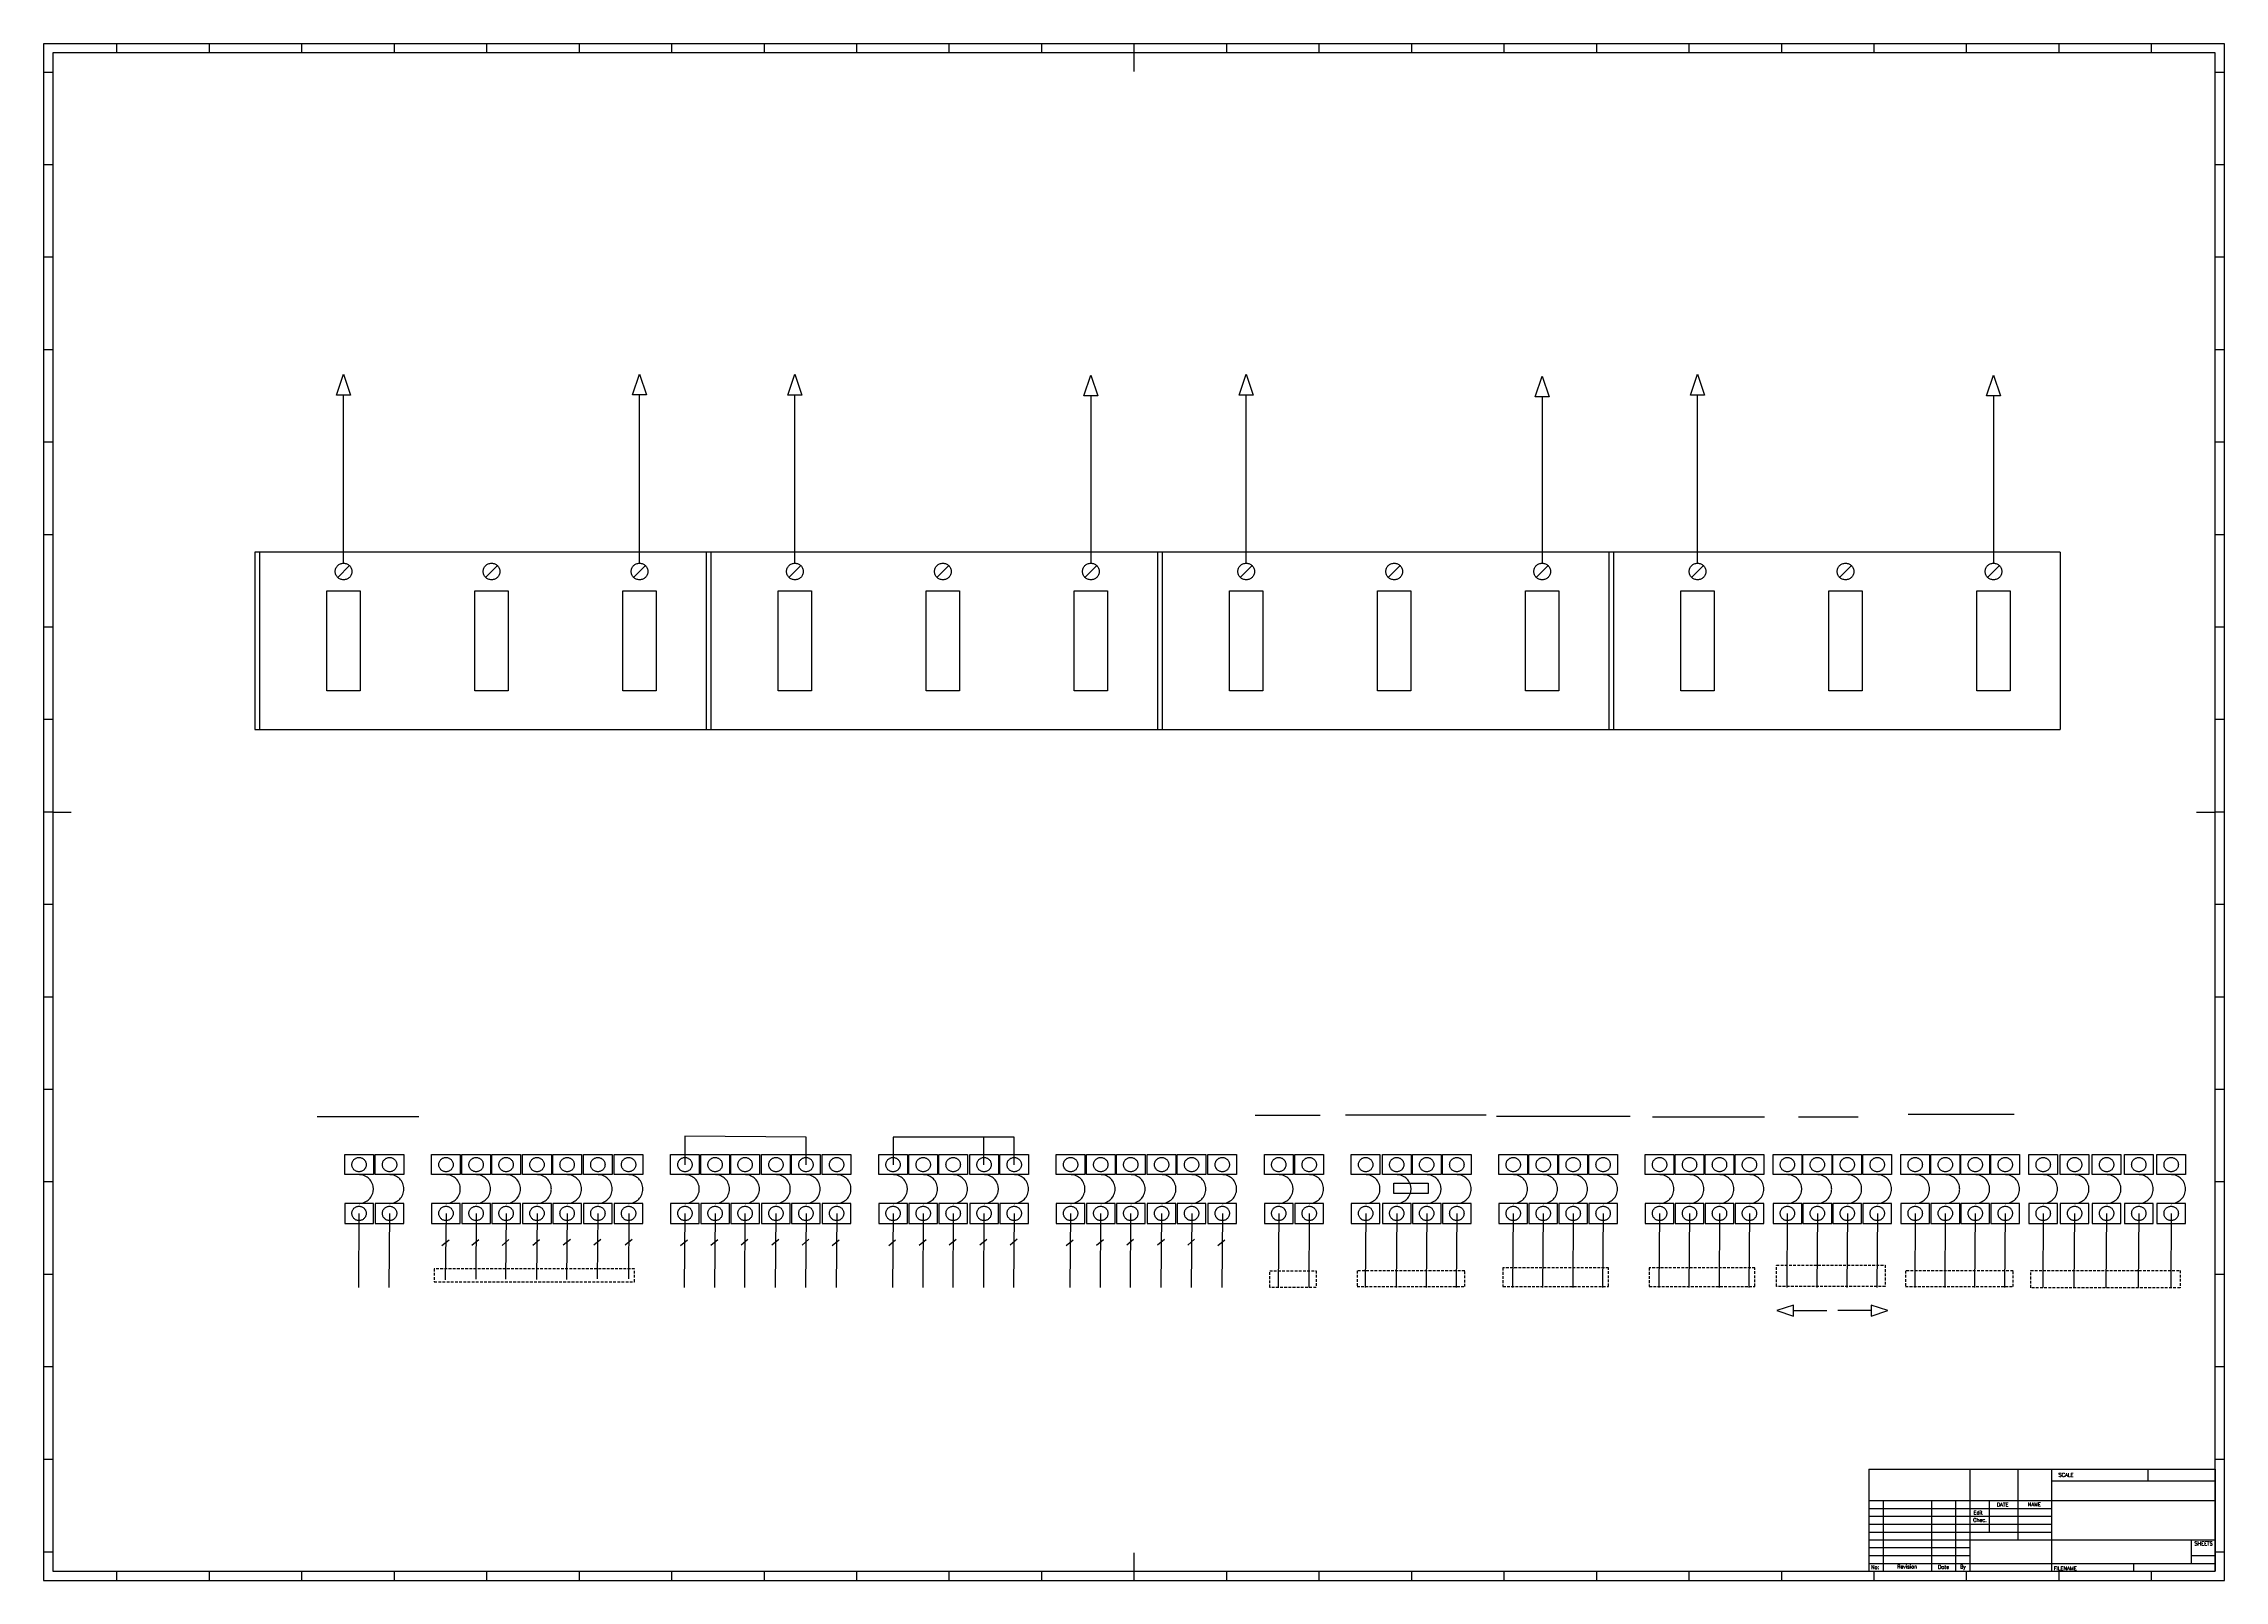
# Paper-space layout 'IEC A0 Title Block' of a CAD drawing. Header units: millimetres. Extents: x 5 to 1184, y 5 to 836.
# The model-space entities are those that its viewports show. They can reach past a viewport. Long polylines and large blocks are cut down to what shows.
import ezdxf
from ezdxf.enums import TextEntityAlignment as Align

# ---------------------------------------------------------------- set-up
doc = ezdxf.new("R2010")
doc.units = ezdxf.units.MM
doc.header["$LTSCALE"] = 12
doc.linetypes.add('HIDDEN2', pattern=[0.1875, 0.125, -0.0625])
for name, color, linetype in [('025', 1, 'Continuous'), ('035', 5, 'Continuous'), ('07', 7, 'Continuous'), ('DESC', 1, 'Continuous'), ('LOCBOX', 92, 'HIDDEN2'), ('MISC', 2, 'Continuous'), ('RED_2.5mm^2', 1, 'Continuous'), ('SYMS', 7, 'Continuous'), ('TAGS', 51, 'Continuous'), ('TERMS', 4, 'Continuous'), ('WIRENO', 70, 'Continuous'), ('XREF', 7, 'Continuous')]:
    doc.layers.add(name, color=color, linetype=linetype)
doc.styles.add('ISO Proportional', font='isocp.shx')
doc.styles.add('WD', font='romans.shx')
doc.styles.add('WD_IEC', font='ISOCP2.shx', dxfattribs={"width": 0.9, "height": 4})

psp = doc.layouts.new('IEC A0 Title Block')

msp = doc.modelspace()

# ---------------------------------------------------------------- texts
at = {"color": 0, "char_height": 6.205, "attachment_point": 1}
for s, width, insert, rotation in [('\\pxt0;{\\f@Arial Unicode MS|b0|i0|c0|p34;Q(FOLARD SENSOR)}', 92.721, (493, 250.4), 90), ('{\\f@Arial Unicode MS|b0|i0|c0|p34;GREEN LED}', 53.059, (217, 250.1), 90), ('{\\f@Arial Unicode MS|b0|i0|c0|p34;RED LED}', 53.059, (237.3, 250.3), 90), ('\\pxt0;{\\f@Arial Unicode MS|b0|i0|c0|p34;FLOTER}', 92.721, (517.4, 250.7), 90), ('{\\f@Arial Unicode MS|b0|i0|c0|p34;STOP}', 39.156, (283.7, 250.2), 90), ('{\\f@Arial Unicode MS|b0|i0|c0|p34;STOP}', 39.156, (302.1, 250.1), 90), ('\\pxt0;{\\f@Arial Unicode MS|b0|i0|c0|p34;EMG}', 68.361, (317.5, 250), 90), ('\\pxt0;{\\f@Arial Unicode MS|b0|i0|c0|p34;GND}', 68.361, (605.9, 249.7), 90), ('{\\f@Arial Unicode MS|b0|i0|c0|p34;W2}', 68.361, (1045.8, 247.9), 90), ('{\\f@Arial Unicode MS|b0|i0|c0|p34;N}', 68.361, (195.4, 249.8), 180), ('{\\f@Arial Unicode MS|b0|i0|c0|p34;+}', 70.251, (348.5, 250.3), 90), ('{\\f@Arial Unicode MS|b0|i0|c0|p34;-}', 6.205, (370.8, 248.5), 180), ('{\\f@Arial Unicode MS|b0|i0|c0|p34;+}', 70.251, (461, 250.3), 90), ('{\\f@Arial Unicode MS|b0|i0|c0|p34;-}', 6.205, (483.4, 248.5), 180), ('{\\f@Arial Unicode MS|b0|i0|c0|p34;+}', 70.251, (557, 250.3), 90), ('{\\f@Arial Unicode MS|b0|i0|c0|p34;-}', 6.205, (579.3, 248.5), 180), ('{\\f@Arial Unicode MS|b0|i0|c0|p34;N}', 68.361, (691.5, 250.4), 180), ('{\\f@Arial Unicode MS|b0|i0|c0|p34;E}', 68.361, (713.5, 249.9), 90), ('{\\f@Arial Unicode MS|b0|i0|c0|p34;N}', 68.361, (746.2, 249), 180), ('{\\f@Arial Unicode MS|b0|i0|c0|p34;U2}', 68.361, (794.2, 245.9), 90), ('{\\f@Arial Unicode MS|b0|i0|c0|p34;V2}', 68.361, (811.7, 245.3), 90), ('{\\f@Arial Unicode MS|b0|i0|c0|p34;W2}', 68.361, (828, 246.1), 90), ('{\\f@Arial Unicode MS|b0|i0|c0|p34;E}', 68.361, (844.8, 249.9), 90), ('{\\f@Arial Unicode MS|b0|i0|c0|p34;U2}', 68.361, (873.3, 245.9), 90), ('{\\f@Arial Unicode MS|b0|i0|c0|p34;V2}', 68.361, (890.8, 245.3), 90), ('{\\f@Arial Unicode MS|b0|i0|c0|p34;W2}', 68.361, (907.1, 246.1), 90), ('{\\f@Arial Unicode MS|b0|i0|c0|p34;E}', 68.361, (924, 249.9), 90), ('{\\f@Arial Unicode MS|b0|i0|c0|p34;U2}', 68.361, (942.6, 246.5), 90), ('{\\f@Arial Unicode MS|b0|i0|c0|p34;V2}', 68.361, (960.3, 245.9), 90), ('{\\f@Arial Unicode MS|b0|i0|c0|p34;W2}', 68.361, (976.1, 246.7), 90), ('{\\f@Arial Unicode MS|b0|i0|c0|p34;E}', 68.361, (992, 250.6), 90), ('{\\f@Arial Unicode MS|b0|i0|c0|p34;U2}', 68.361, (1013.2, 247.6), 90), ('{\\f@Arial Unicode MS|b0|i0|c0|p34;V2}', 68.361, (1030.1, 247.1), 90), ('{\\f@Arial Unicode MS|b0|i0|c0|p34;E}', 68.361, (1061.2, 250.6), 90)]:
    msp.add_mtext_dynamic_manual_height_columns(s, width=width, gutter_width=54.3, heights=[0], dxfattribs=dict(at, insert=insert, rotation=rotation))
for s, width, insert in [('{\\f@Arial Unicode MS|b0|i0|c0|p34;\\LMOON LIGHT}', 76.993, (153, 268.2)), ('{\\f@Arial Unicode MS|b0|i0|c0|p34;\\LHEATER}', 76.993, (660, 269)), ('{\\f@Arial Unicode MS|b0|i0|c0|p34;\\LOIL WATER PUMO}', 76.993, (708.8, 269.2)), ('{\\f@Arial Unicode MS|b0|i0|c0|p34;\\LFOLARD  MOTOR}', 71.556, (790.5, 268.4)), ('{\\f@Arial Unicode MS|b0|i0|c0|p34;\\LCEYK  MOTOR}', 64.841, (874.8, 268.1)), ('{\\f@Arial Unicode MS|b0|i0|c0|p34;\\L MOTOR}', 69.854, (951.3, 268.1)), ('{\\f@Arial Unicode MS|b0|i0|c0|p34;\\LKATS MOTOR}', 57.703, (1013.1, 269.5)), ('{\\f@Arial Unicode MS|b0|i0|c0|p34;L}', 9.705, (173.1, 256.8)), ('\\pxt0;{\\f@Arial Unicode MS|b0|i0|c0|p34;0V}', 18.203, (250, 256.3)), ('\\pxt0;{\\f@Arial Unicode MS|b0|i0|c0|p34;24V}', 18.203, (264.8, 256.4)), ('\\pxt0;{\\f@Arial Unicode MS|b0|i0|c0|p34;Q1}', 68.361, (382.4, 256.7)), ('\\pxt0;{\\f@Arial Unicode MS|b0|i0|c0|p34;Q2}', 68.361, (397.3, 256.7)), ('\\pxt0;{\\f@Arial Unicode MS|b0|i0|c0|p34;S1}', 68.361, (415, 256.6)), ('\\pxt0;{\\f@Arial Unicode MS|b0|i0|c0|p34;S2}', 68.361, (430.2, 256.7)), ('\\pxt0;{\\f@Arial Unicode MS|b0|i0|c0|p34;Q}', 68.361, (590.9, 256.7)), ('\\pxt0;{\\f@Arial Unicode MS|b0|i0|c0|p34;R}', 68.361, (623.5, 256.6)), ('\\pxt0;{\\f@Arial Unicode MS|b0|i0|c0|p34;F}', 68.361, (641, 256.7)), ('{\\f@Arial Unicode MS|b0|i0|c0|p34;L}', 9.705, (669.3, 257.4)), ('{\\f@Arial Unicode MS|b0|i0|c0|p34;L}', 9.705, (765.8, 256.7)), ('{\\f@Arial Unicode MS|b0|i0|c0|p34;  E     N     T    S     R}', 90.053, (1076, 257.2))]:
    msp.add_mtext_dynamic_manual_height_columns(s, width=width, gutter_width=54.3, heights=[0], dxfattribs=dict(at, insert=insert))

# ---------------------------------------------------------------- blocks, each defined once
blk = doc.blocks.new('IEC_border_a0')
at = {"layer": '035', "color": 0}
for p, q in [((0, 841), (0, 0)), ((1189, 841), (0, 841)), ((105, 841), (105, 836)), ((1189, 0), (1189, 841)), ((44.5, 836), (44.5, 831)), ((94.5, 836), (94.5, 831)), ((144.5, 836), (144.5, 831)), ((194.5, 836), (194.5, 831)), ((244.5, 836), (244.5, 831)), ((294.5, 836), (294.5, 831)), ((344.5, 836), (344.5, 831)), ((394.5, 836), (394.5, 831)), ((444.5, 836), (444.5, 831)), ((494.5, 836), (494.5, 831)), ((544.5, 836), (544.5, 831)), ((594.5, 836), (594.5, 831)), ((644.5, 836), (644.5, 831)), ((694.5, 836), (694.5, 831)), ((744.5, 836), (744.5, 831)), ((794.5, 836), (794.5, 831)), ((844.5, 836), (844.5, 831)), ((894.5, 836), (894.5, 831)), ((944.5, 836), (944.5, 831)), ((994.5, 836), (994.5, 831)), ((1044.5, 836), (1044.5, 831)), ((1094.5, 836), (1094.5, 831)), ((1144.5, 836), (1144.5, 831)), ((10, 820.5), (5, 820.5)), ((1184, 820.5), (1179, 820.5)), ((10, 770.5), (5, 770.5)), ((1184, 770.5), (1179, 770.5)), ((10, 720.5), (5, 720.5)), ((1184, 720.5), (1179, 720.5)), ((10, 670.5), (5, 670.5)), ((1184, 670.5), (1179, 670.5)), ((10, 620.5), (5, 620.5)), ((1184, 620.5), (1179, 620.5)), ((0, 594), (5, 594)), ((10, 570.5), (5, 570.5)), ((1184, 570.5), (1179, 570.5)), ((10, 520.5), (5, 520.5)), ((1184, 520.5), (1179, 520.5)), ((10, 470.5), (5, 470.5)), ((1184, 470.5), (1179, 470.5)), ((10, 420.5), (5, 420.5)), ((1184, 420.5), (1179, 420.5)), ((1184, 420.5), (1179, 420.5)), ((10, 370.5), (5, 370.5)), ((1184, 370.5), (1179, 370.5)), ((10, 320.5), (5, 320.5)), ((1184, 320.5), (1179, 320.5)), ((0, 297), (5, 297)), ((10, 270.5), (5, 270.5)), ((1184, 270.5), (1179, 270.5)), ((1184, 270.5), (1179, 270.5)), ((10, 220.5), (5, 220.5)), ((1184, 220.5), (1179, 220.5)), ((10, 170.5), (5, 170.5)), ((1184, 170.5), (1179, 170.5)), ((10, 120.5), (5, 120.5)), ((1184, 120.5), (1179, 120.5)), ((10, 70.5), (5, 70.5)), ((1184, 70.5), (1179, 70.5)), ((10, 20.4), (5.1, 20.4)), ((1184, 20.4), (1179, 20.4)), ((0, 0), (1189, 0)), ((44.5, 10), (44.5, 5)), ((94.5, 10), (94.5, 5)), ((144.5, 10), (144.5, 5)), ((194.5, 10), (194.5, 5)), ((210, 0), (210, 5)), ((244.5, 10), (244.5, 5)), ((294.5, 10), (294.5, 5)), ((344.5, 10), (344.5, 5)), ((394.5, 10), (394.5, 5)), ((400, 0), (400, 5)), ((444.5, 10), (444.5, 5)), ((494.5, 10), (494.5, 5)), ((544.5, 10), (544.5, 5)), ((590, 0), (590, 5)), ((594.5, 10), (594.5, 5)), ((644.5, 10), (644.5, 5)), ((694.5, 10), (694.5, 5)), ((744.5, 10), (744.5, 5)), ((744.5, 10), (744.5, 5)), ((794.5, 10), (794.5, 5)), ((794.5, 0), (794.5, 5)), ((844.5, 10), (844.5, 5)), ((894.5, 10), (894.5, 5)), ((944.5, 10), (944.5, 5)), ((994.5, 10), (994.5, 5)), ((999, 0), (999, 5)), ((1044.5, 10), (1044.5, 5)), ((1094.5, 10), (1094.5, 5)), ((1144.5, 10), (1144.5, 5))]:
    blk.add_line(p, q, dxfattribs=at)
blk.add_lwpolyline([(10, 10), (1179, 10), (1179, 831), (10, 831)], close=True, dxfattribs=at)
at = {"layer": '07', "color": 0}
for p, q in [((594.5, 831), (594.5, 821)), ((10, 420.5), (20, 420.5)), ((1169, 420.5), (1179, 420.5)), ((594.5, 20), (594.5, 10))]:
    blk.add_line(p, q, dxfattribs=at)
blk.add_lwpolyline([(5, 5), (1184, 5), (1184, 836), (5, 836)], close=True, dxfattribs=at)
at = {"layer": '035', "color": 0, "style": 'ISO Proportional'}
for s, p in [('1', (18.3, 831.5)), ('2', (68.2, 831.5)), ('3', (118.2, 831.5)), ('4', (167.9, 831.5)), ('5', (218.3, 831.5)), ('6', (268.2, 831.5)), ('7', (318.2, 831.5)), ('8', (368.4, 831.5)), ('9', (418.5, 831.5)), ('10', (467.7, 831.5)), ('11', (517.5, 831.5)), ('12', (567.5, 831.5)), ('13', (618.4, 831.5)), ('14', (668.5, 831.5)), ('15', (717.7, 831.5)), ('16', (767.5, 831.5)), ('17', (817.7, 831.5)), ('18', (867.5, 831.5)), ('19', (917.5, 831.5)), ('20', (968.4, 831.5)), ('21', (1018.5, 831.5)), ('22', (1067.7, 831.5)), ('23', (1117.5, 831.5)), ('24', (1167.5, 831.5)), ('A', (6, 793.8)), ('A', (1180, 793.8)), ('B', (6, 743.8)), ('B', (1180, 743.8)), ('C', (6, 693.8)), ('C', (1180, 693.8)), ('D', (6, 643.8)), ('D', (1180, 643.8)), ('E', (6, 593.8)), ('E', (1180, 593.8)), ('F', (6, 543.8)), ('F', (1180, 543.8)), ('G', (6, 493.8)), ('G', (1180, 493.8)), ('H', (6, 443.8)), ('H', (1180, 443.8)), ('J', (6, 393.8)), ('J', (1180, 393.8)), ('K', (6, 343.8)), ('K', (1180, 343.8)), ('L', (6, 293.7)), ('L', (1180, 293.7)), ('M', (6, 243.7)), ('M', (1180, 243.7)), ('N', (6, 193.7)), ('N', (1180, 193.7)), ('P', (6, 143.7)), ('P', (1180, 143.7)), ('Q', (6, 93.7)), ('Q', (1180, 93.7)), ('R', (6.1, 43.7)), ('R', (1180, 43.7)), ('1', (18.3, 5.5)), ('2', (68.2, 5.5)), ('3', (118.2, 5.5)), ('4', (167.9, 5.5)), ('5', (218.3, 5.5)), ('6', (268.2, 5.5)), ('7', (318.2, 5.5)), ('8', (368.4, 5.5)), ('9', (418.5, 5.5)), ('10', (467.7, 5.5)), ('11', (517.5, 5.5)), ('12', (567.5, 5.5)), ('13', (618.4, 5.5)), ('14', (668.5, 5.5)), ('15', (717.7, 5.5)), ('16', (767.5, 5.5)), ('17', (817.7, 5.5)), ('18', (867.5, 5.5)), ('19', (917.5, 5.5)), ('20', (968.4, 5.5)), ('21', (1018.5, 5.5)), ('22', (1067.7, 5.5)), ('23', (1117.5, 5.5)), ('24', (1167.5, 5.5))]:
    blk.add_text(s, height=3.5, dxfattribs=at).set_placement(p)
blk = doc.blocks.new('IEC_tblock_a0')
at = {"layer": '035'}
for p, q in [((-106.6, 55.2), (-106.6, 17)), ((-88.4, 48.9), (0, 48.9)), ((-36.4, 55.2), (-36.4, 48.9)), ((-179.4, 38.2), (-179.4, 0)), ((-153.4, 38.2), (-153.4, 0)), ((-140.4, 38.2), (-140.4, 0)), ((-122.2, 38.2), (-122.2, 21.2)), ((-187.2, 34), (-88.4, 34)), ((-187.2, 29.8), (-88.4, 29.8)), ((-187.2, 25.5), (-88.4, 25.5)), ((-187.2, 21.2), (-88.4, 21.2)), ((-187.2, 17), (-132.6, 17)), ((-187.2, 12.8), (-132.6, 12.8)), ((-187.2, 8.5), (-132.6, 8.5)), ((-187.2, 4.2), (0, 4.2)), ((-44.2, 4.2), (-44.2, 0)), ((-13, 8.5), (0, 8.5))]:
    blk.add_line(p, q, dxfattribs=at)
at = {"layer": '07'}
for p, q in [((-187.2, 55.2), (0, 55.2)), ((-187.2, 55.2), (-187.2, 0)), ((-132.6, 55.2), (-132.6, 0)), ((-88.4, 55.2), (-88.4, 0)), ((0, 55.2), (0, 0)), ((-187.2, 38.2), (0, 38.2)), ((-132.6, 17), (0, 17)), ((-13, 17), (-13, 4.2)), ((-187.2, 0), (0, 0))]:
    blk.add_line(p, q, dxfattribs=at)
at = {"style": 'WD'}
for tag, p in [('SCALE', (-69.9, 51.1)), ('SH', (-8.7, 10.1)), ('FILENAME', (-68.1, 0.8))]:
    blk.add_attdef(tag, p, '', height=2, dxfattribs=at)
for tag, height, p in [('CKDATE', 2, (-114.9, 26.6)), ('EDDATE', 2, (-115, 30.8)), ('EDBY', 2, (-98, 30.9)), ('CKBY', 2, (-97.9, 26.3)), ('PROJDESC', 5, (-45.9, 29.2)), ('DWGDESC', 5, (-44.9, 19.7)), ('DWGNO', 3.5, (-48.5, 9.5))]:
    blk.add_attdef(tag, text='', height=height, dxfattribs=at).set_placement(p, align=Align.CENTER)
at = {"style": 'WD', "flags": 1}
blk.add_attdef('WD_TB', (-120.9, 11.9), '', height=2, dxfattribs=at)
at = {"layer": '025', "style": 'WD'}
for s, p in [('SCALE', (-80.6, 51.1)), ('NAME', (-97.7, 35.1)), ('No:', (-183.8, 1.2)), ('Revision', (-166.5, 1.5)), ('Date', (-146.8, 1.3)), ('By', (-136.3, 1.4))]:
    blk.add_text(s, height=2, dxfattribs=at).set_placement(p, align=Align.CENTER)
for s, p in [('DATE', (-118, 35)), ('Chec.', (-130.8, 26.7)), ('Edit', (-130.6, 30.7)), ('SHEETS', (-11.2, 14)), ('FILENAME', (-87.2, 0.6))]:
    blk.add_text(s, height=2, dxfattribs=at).set_placement(p)
blk = doc.blocks.new('PLCIO_478F')
h = blk.add_hatch(color=256)
h.dxf.hatch_style = 1
h.paths.add_polyline_path([(-45.5, 48), (-48, 48), (-48, -48), (-45.5, -48)])
blk.add_line((196, 48), (196, -48))
at = {"layer": 'SYMS'}
for p, q in [((-48, 48), (-48, -48)), ((196, 48), (-48, 48)), ((-45.5, 48), (-45.5, -48)), ((-3.2, 34.3), (3.2, 40.7)), ((76.8, 34.3), (83.2, 40.7)), ((156.8, 34.3), (163.2, 40.7)), ((-9, -27), (-9, 27)), ((-9, 27), (9, 27)), ((9, 27), (9, -27)), ((71, -27), (71, 27)), ((71, 27), (89, 27)), ((89, 27), (89, -27)), ((151, -27), (151, 27)), ((151, 27), (169, 27)), ((169, 27), (169, -27)), ((9, -27), (-9, -27)), ((89, -27), (71, -27)), ((169, -27), (151, -27)), ((-48, -48), (196, -48))]:
    blk.add_line(p, q, dxfattribs=at)
for centre in [(0, 37.5), (80, 37.5), (160, 37.5)]:
    blk.add_circle(centre, 4.5, dxfattribs=at)
at = {"layer": 'SYMS', "style": 'WD_IEC', "width": 0.9}
for tag, p in [('TERMDESC01', (6.2, 60)), ('TERMDESC02', (86.2, 60)), ('TERMDESC03', (166.2, 60))]:
    blk.add_attdef(tag, text='', height=12, rotation=90, dxfattribs=at).set_placement(p, align=Align.TOP_LEFT)
at = {"layer": 'SYMS', "style": 'WD_IEC', "width": 0.9, "flags": 1}
for tag, p in [('X2TERM01', (0, 42)), ('X2TERM02', (80, 42)), ('X2TERM03', (160, 42))]:
    blk.add_attdef(tag, text='', height=1.92, rotation=90, dxfattribs=at).set_placement(p, align=Align.RIGHT)
at = {"layer": 'SYMS', "style": 'WD_IEC', "width": 0.9}
for tag, p in [('TERM01', (15, 42)), ('TERM02', (95, 42)), ('TERM03', (175, 42))]:
    blk.add_attdef(tag, text='', height=12, rotation=90, dxfattribs=at).set_placement(p, align=Align.TOP_RIGHT)
at = {"layer": 'SYMS', "style": 'WD_IEC'}
for tag, width, p in [('INST', 0.8, (-159, 0)), ('MFG', 0.8, (-123, 0)), ('CAT', 0.8, (-105, 0)), ('LINE1', 0.9, (-87, 0)), ('LINE2', 0.9, (-69, 0)), ('DESC', 0.9, (-50.8, 0)), ('TAG', 0.9, (-26.9, -0.2)), ('LOC', 0.8, (-141, 0))]:
    blk.add_attdef(tag, text='', height=15, rotation=90, dxfattribs=dict(at, width=width)).set_placement(p, align=Align.CENTER)
at = {"layer": 'SYMS', "style": 'WD_IEC', "width": 0.7}
for tag, p in [('TAGA01', (0, 0)), ('TAGA02', (80, 0)), ('TAGA03', (160, 0))]:
    blk.add_attdef(tag, text='', height=12, rotation=90, dxfattribs=at).set_placement(p, align=Align.MIDDLE_CENTER)
at = {"layer": 'SYMS', "linetype": 'Continuous', "style": 'WD_IEC', "width": 0.9, "flags": 9}
blk.add_attdef('ASSYCODE', text='', height=1.92, rotation=90, dxfattribs=at).set_placement((-102.9, -22.1), align=Align.CENTER)
at = {"layer": 'SYMS', "style": 'WD_IEC', "width": 0.9}
for tag, p in [('DESCA01', (-9, -111)), ('DESCB01', (9, -111)), ('DESCC01', (27, -111)), ('DESCD01', (45, -111)), ('DESCE01', (63, -111)), ('DESCA02', (71, -111)), ('DESCB02', (89, -111)), ('DESCC02', (107, -111)), ('DESCD02', (125, -111)), ('DESCE02', (143, -111)), ('DESCA03', (151, -111)), ('DESCB03', (169, -111)), ('DESCC03', (187, -111)), ('DESCD03', (205, -111)), ('DESCE03', (223, -111))]:
    blk.add_attdef(tag, text='', height=15, rotation=90, dxfattribs=at).set_placement(p, align=Align.RIGHT)
blk = doc.blocks.new('HA1S2')
blk.add_lwpolyline([(0, 3.75), (1.25, 0), (-1.25, 0)], close=True)
at = {"style": 'WD_IEC'}
blk.add_attdef('XREF', text='', height=2.5, rotation=90, dxfattribs=at).set_placement((0, 5), align=Align.MIDDLE_LEFT)
at = {"style": 'WD_IEC', "flags": 1}
blk.add_attdef('SIGCODE', text='', height=1, dxfattribs=at).set_placement((-2.5, 1.8), align=Align.RIGHT)
blk.add_attdef('X8TERM01', (0, 0), '', height=0.32, dxfattribs=at)
at = {"style": 'WD_IEC', "flags": 8}
blk.add_attdef('WIRENO', text='', height=2.5, rotation=90, dxfattribs=at).set_placement((-1, -1.25), align=Align.RIGHT)
at = {"style": 'WD_IEC'}
blk.add_attdef('DESC1', text='', height=2.5, rotation=90, dxfattribs=at).set_placement((1, -1.25), align=Align.TOP_RIGHT)
blk = doc.blocks.new('T')
for points in [[(0, 0), (10, 0), (10, -7), (0, -7)], [(10, -17), (0, -17), (0, -24), (10, -24)]]:
    blk.add_lwpolyline(points, close=True)
for centre in [(5, -3.5), (5, -20.5)]:
    blk.add_circle(centre, 2.5)
blk.add_arc((5, -12), 5, 270, 90)
blk = doc.blocks.new('WD_WNV')
at = {"linetype": 'Continuous', "style": 'WD_IEC', "width": 0.8}
blk.add_attdef('WIRENO', text='', height=2.5, dxfattribs=at).set_placement((-1.6, 0), align=Align.MIDDLE_RIGHT)
at = {"style": 'WD_IEC', "flags": 1}
for tag, p in [('W08USER', (-1, 0.375)), ('W04USER', (-1, 0.875)), ('W05USER', (-1, 0.75)), ('W09USER', (-1, 0.25)), ('W03USER', (-1, 1)), ('W06USER', (-1, 0.625)), ('W07USER', (-1, 0.5)), ('W02USER', (-1, 1.125)), ('W01USER', (-1, 1.25)), ('W10USER', (-1, 0.125))]:
    blk.add_attdef(tag, text='', height=0.08, dxfattribs=at).set_placement(p, align=Align.CENTER)
blk = doc.blocks.new('WD_WNH')
at = {"linetype": 'Continuous', "style": 'WD_IEC', "width": 0.8}
blk.add_attdef('WIRENO', text='', height=2.5, dxfattribs=at).set_placement((0, 0.75), align=Align.CENTER)
at = {"style": 'WD_IEC', "flags": 1}
for tag, p in [('W08USER', (0, 0.375)), ('W04USER', (0, 0.875)), ('W05USER', (0, 0.75)), ('W09USER', (0, 0.25)), ('W03USER', (0, 1)), ('W06USER', (0, 0.625)), ('W07USER', (0, 0.5)), ('W02USER', (0, 1.125)), ('W01USER', (0, 1.25)), ('W10USER', (0, 0.125))]:
    blk.add_attdef(tag, text='', height=0.08, dxfattribs=at).set_placement(p, align=Align.CENTER)
blk = doc.blocks.new('Q020401L')
for p, q in [((4, 0.5), (2.5, 0)), ((2.5, 0), (4, -0.5)), ((4, -0.5), (4, 0.5)), ((4, 0), (7, 0))]:
    blk.add_line(p, q)
blk.add_solid([(4, -0.5), (4, 0.5), (2.5, 0)])
blk = doc.blocks.new('Q020401R')
for p, q in [((-4, 0), (-7, 0)), ((-2.5, 0), (-4, 0.5)), ((-4, 0.5), (-4, -0.5)), ((-4, -0.5), (-2.5, 0))]:
    blk.add_line(p, q)
blk.add_solid([(-4, 0.5), (-4, -0.5), (-2.5, 0)])

# ---------------------------------------------------------------- hatches: boundary and pattern name
at = {"true_color": 0x000000}
h = msp.add_hatch(color=18, dxfattribs=at)
h.dxf.hatch_style = 1
h.paths.add_polyline_path([(753.5, 224.7), (743.7, 224.7, -0.182832), (744, 219.2), (753.5, 219.2)])
h.paths.add_polyline_path([(743.7, 224.7), (735, 224.7), (735, 219.2), (744, 219.2, 0.182832)])

# ---------------------------------------------------------------- linework, layer by layer
for p, q in [((417.2, 249.7), (351.7, 250.1)), ((351.7, 250.1), (351.7, 234.7)), ((417.2, 234.7), (417.2, 249.7)), ((513.4, 249.7), (464.3, 249.7)), ((464.3, 249.7), (464.3, 234.7)), ((513.4, 234.7), (513.4, 249.7)), ((529.7, 249.7), (513.4, 249.7)), ((529.7, 234.7), (529.7, 249.7))]:
    msp.add_line(p, q)
msp.add_lwpolyline([(735, 224.7), (753.5, 224.7), (753.5, 219.2), (735, 219.2)], close=True)
at = {"layer": 'LOCBOX', "color": 0}
for points in [[(324.5, 178.5), (216.2, 178.5), (216.2, 171.4), (324.5, 171.4)], [(715.1, 168.8), (773.3, 168.8), (773.3, 177.4), (715.1, 177.4)], [(851.1, 179), (794, 179), (794, 168.9), (851.1, 168.9)], [(930.2, 179), (873.1, 179), (873.1, 168.9), (930.2, 168.9)], [(941.9, 180.4), (1000.7, 180.4), (1000.7, 168.9), (941.9, 168.9)], [(1011.6, 168.8), (1069.8, 168.8), (1069.8, 177.4), (1011.6, 177.4)], [(1079.3, 177.5), (1160.1, 177.5), (1160.1, 168.2), (1079.3, 168.2)]]:
    msp.add_lwpolyline(points, close=True, dxfattribs=at)
at = {"layer": 'LOCBOX'}
msp.add_lwpolyline([(667.9, 177.4), (693, 177.4), (693, 168.4), (667.9, 168.4)], close=True, dxfattribs=at)
at = {"layer": 'RED_2.5mm^2'}
for p, q in [((167.2, 560), (167.2, 650.9)), ((327.2, 560), (327.2, 651)), ((411.2, 560), (411.2, 650.9)), ((571.2, 650.4), (571.2, 560)), ((655.2, 560), (655.2, 650.9)), ((815.2, 649.9), (815.2, 560)), ((899.2, 560), (899.2, 650.9)), ((1059.2, 650.5), (1059.2, 560))]:
    msp.add_line(p, q, dxfattribs=at)
at = {"layer": 'RED_2.5mm^2', "color": 0}
for p, q in [((175.5, 208.4), (175.2, 168.4)), ((192, 208.4), (191.7, 168.4)), ((222.6, 208.4), (222.1, 172.4)), ((238.9, 208.4), (238.7, 172.8)), ((255.1, 208.4), (254.8, 172.8)), ((271.8, 208.4), (271.5, 172.6)), ((288, 208.4), (287.7, 172.6)), ((304.6, 208.4), (304.3, 173)), ((321.5, 208.4), (321.2, 173)), ((351.7, 208.4), (351.4, 168.4)), ((368, 208.4), (367.7, 168.4)), ((384.2, 208.4), (383.9, 168.4)), ((400.9, 208.4), (400.6, 168.4)), ((417.2, 208.4), (416.9, 168.4)), ((433.8, 208.4), (433.5, 168.4)), ((464.3, 208.4), (464, 168.4)), ((480.6, 208.4), (480.3, 168.4)), ((496.8, 208.4), (496.5, 168.4)), ((513.4, 208.4), (513.1, 168.4)), ((529.7, 208.4), (529.4, 168.4)), ((560.2, 208.4), (559.9, 168.4)), ((576.5, 208.4), (576.2, 168.4)), ((592.7, 208.4), (592.4, 168.4)), ((609.4, 208.4), (609.1, 168.4)), ((625.7, 208.4), (625.4, 168.4)), ((642.3, 208.4), (642, 168.4)), ((672.8, 208.4), (672.5, 168.4)), ((689.3, 208.4), (689, 168.4)), ((719.8, 208.4), (719.5, 168.4)), ((736.6, 208.4), (736.3, 168.4)), ((752.8, 208.4), (752.5, 168.4)), ((769, 208.4), (768.7, 168.4)), ((799.5, 208.4), (799.2, 168.4)), ((815.7, 208.4), (815.4, 168.4)), ((832, 208.4), (831.7, 168.4)), ((848.1, 208.4), (847.8, 168.4)), ((878.6, 208.4), (878.3, 168.4)), ((894.8, 208.4), (894.5, 168.4)), ((911.1, 208.4), (910.8, 168.4)), ((927.2, 208.4), (926.9, 168.4)), ((947.7, 208.4), (947.4, 168.4)), ((964, 208.4), (963.7, 168.4)), ((980.2, 208.4), (979.9, 168.4)), ((996.4, 208.4), (996.1, 168.4)), ((1016.9, 208.4), (1016.6, 168.4)), ((1033.1, 208.4), (1032.8, 168.4)), ((1049.3, 208.4), (1049, 168.4)), ((1065.5, 208.4), (1065.2, 168.4)), ((1086.1, 208.4), (1085.8, 168.4)), ((1103, 208.4), (1102.7, 168.4)), ((1120.3, 208.4), (1120, 168.4)), ((1137.8, 208.4), (1137.5, 168.4)), ((1155.3, 208.4), (1155, 168.4))]:
    msp.add_line(p, q, dxfattribs=at)
at = {"layer": 'TERMS', "color": 0}
for p, q in [((224.2, 194), (220.4, 190.9)), ((240.3, 194.1), (236.6, 191)), ((256.6, 194.2), (252.9, 191.1)), ((273.2, 194.1), (269.5, 191)), ((289.8, 194.3), (286, 191.2)), ((306.3, 194.3), (302.5, 191.2)), ((323.2, 194.3), (319.4, 191.2)), ((353.1, 193.9), (349.3, 190.8)), ((369.6, 194.1), (365.8, 191)), ((385.8, 194.3), (382.1, 191.2)), ((402.5, 194.3), (398.7, 191.2)), ((418.8, 194.4), (415.1, 191.3)), ((435.1, 194), (431.3, 190.9)), ((465.6, 193.9), (461.9, 190.8)), ((482.1, 194.1), (478.4, 191)), ((498.3, 194.3), (494.6, 191.2)), ((515, 194.3), (511.2, 191.2)), ((531.4, 194.4), (527.6, 191.3)), ((561.6, 193.9), (557.8, 190.8)), ((578.1, 194.1), (574.3, 191)), ((594.3, 194.3), (590.6, 191.2)), ((611, 194.3), (607.2, 191.2)), ((627.3, 194.4), (623.6, 191.3)), ((643.6, 194), (639.8, 190.9))]:
    msp.add_line(p, q, dxfattribs=at)

# ---------------------------------------------------------------- block references
for name, p in [('IEC_border_a0', (0, 4.9)), ('IEC_tblock_a0', (1179, 14.9))]:
    msp.add_blockref(name, p)
at = {"color": 0, "xscale": 1.551359768656993, "yscale": 1.551359768656993, "zscale": 1.551359768656993}
for p in [(167.8, 240.2), (184.3, 240.2), (214.8, 240.2), (231.1, 240.2), (247.3, 240.2), (264, 240.2), (280.3, 240.2), (296.9, 240.2), (313.5, 240.2), (344, 240.2), (360.3, 240.2), (376.5, 240.2), (393.2, 240.2), (409.4, 240.2), (426, 240.2), (456.5, 240.2), (472.8, 240.2), (489, 240.2), (505.7, 240.2), (522, 240.2), (552.5, 240.2), (568.8, 240.2), (585, 240.2), (601.7, 240.2), (617.9, 240.2), (634.5, 240.2), (665, 240.2), (681.5, 240.2), (712, 240.2), (728.8, 240.2), (745, 240.2), (761.3, 240.2), (791.8, 240.2), (808, 240.2), (824.2, 240.2), (840.4, 240.2), (870.9, 240.2), (887.1, 240.2), (903.3, 240.2), (919.5, 240.2), (940, 240.2), (956.2, 240.2), (972.4, 240.2), (988.6, 240.2), (1009.1, 240.2), (1025.4, 240.2), (1041.6, 240.2), (1057.8, 240.2), (1078.3, 240.2), (1095.3, 240.2), (1112.6, 240.2), (1130, 240.2), (1147.5, 240.2)]:
    msp.add_blockref('T', p, dxfattribs=at)
at = {"layer": 'SYMS'}
ref = msp.add_blockref('HA1S2', (167.2, 650.9), dxfattribs=dict(at, xscale=3, yscale=3, zscale=3))
ref.add_attrib('XREF', 'AVI', dxfattribs={"layer": 'XREF', "height": 8, "rotation": 90, "style": 'WD_IEC'}).set_placement((167.2, 665.9), align=Align.MIDDLE_LEFT)
ref.add_attrib('DESC1', 'INVERTER 1', dxfattribs={"layer": 'DESC', "height": 7.5, "rotation": 90, "style": 'WD_IEC'}).set_placement((170.2, 647.2), align=Align.TOP_RIGHT)
ref = msp.add_blockref('HA1S2', (327.2, 651), dxfattribs=dict(at, xscale=3, yscale=3, zscale=3))
ref.add_attrib('XREF', 'GND', dxfattribs={"layer": 'XREF', "height": 8, "rotation": 90, "style": 'WD_IEC'}).set_placement((327.2, 666), align=Align.MIDDLE_LEFT)
ref.add_attrib('DESC1', 'INVERTER 1', dxfattribs={"layer": 'DESC', "height": 7.5, "rotation": 90, "style": 'WD_IEC'}).set_placement((330.2, 647.3), align=Align.TOP_RIGHT)
ref = msp.add_blockref('HA1S2', (411.2, 650.9), dxfattribs=dict(at, xscale=3, yscale=3, zscale=3))
ref.add_attrib('XREF', 'AVI', dxfattribs={"layer": 'XREF', "height": 8, "rotation": 90, "style": 'WD_IEC'}).set_placement((411.2, 665.9), align=Align.MIDDLE_LEFT)
ref.add_attrib('DESC1', 'INVERTER 2', dxfattribs={"layer": 'DESC', "height": 7.5, "rotation": 90, "style": 'WD_IEC'}).set_placement((414.2, 647.2), align=Align.TOP_RIGHT)
ref = msp.add_blockref('HA1S2', (571.2, 650.4), dxfattribs=dict(at, xscale=3, yscale=3, zscale=3))
ref.add_attrib('XREF', 'GND', dxfattribs={"layer": 'XREF', "height": 8, "rotation": 90, "style": 'WD_IEC'}).set_placement((571.2, 665.4), align=Align.MIDDLE_LEFT)
ref.add_attrib('DESC1', 'INVERTER 2', dxfattribs={"layer": 'DESC', "height": 7.5, "rotation": 90, "style": 'WD_IEC'}).set_placement((574.2, 646.7), align=Align.TOP_RIGHT)
ref = msp.add_blockref('HA1S2', (655.2, 650.9), dxfattribs=dict(at, xscale=3, yscale=3, zscale=3))
ref.add_attrib('XREF', 'AVI', dxfattribs={"layer": 'XREF', "height": 8, "rotation": 90, "style": 'WD_IEC'}).set_placement((655.2, 665.9), align=Align.MIDDLE_LEFT)
ref.add_attrib('DESC1', 'INVERTER 3', dxfattribs={"layer": 'DESC', "height": 7.5, "rotation": 90, "style": 'WD_IEC'}).set_placement((658.2, 647.2), align=Align.TOP_RIGHT)
ref = msp.add_blockref('HA1S2', (815.2, 649.9), dxfattribs=dict(at, xscale=3, yscale=3, zscale=3))
ref.add_attrib('XREF', 'GND', dxfattribs={"layer": 'XREF', "height": 8, "rotation": 90, "style": 'WD_IEC'}).set_placement((815.2, 664.9), align=Align.MIDDLE_LEFT)
ref.add_attrib('DESC1', 'INVERTER 3', dxfattribs={"layer": 'DESC', "height": 7.5, "rotation": 90, "style": 'WD_IEC'}).set_placement((818.2, 646.1), align=Align.TOP_RIGHT)
ref = msp.add_blockref('HA1S2', (899.2, 650.9), dxfattribs=dict(at, xscale=3, yscale=3, zscale=3))
ref.add_attrib('XREF', 'AVI', dxfattribs={"layer": 'XREF', "height": 8, "rotation": 90, "style": 'WD_IEC'}).set_placement((899.2, 665.9), align=Align.MIDDLE_LEFT)
ref.add_attrib('DESC1', 'INVERETR 4', dxfattribs={"layer": 'DESC', "height": 7.5, "rotation": 90, "style": 'WD_IEC'}).set_placement((902.2, 647.2), align=Align.TOP_RIGHT)
ref = msp.add_blockref('HA1S2', (1059.2, 650.5), dxfattribs=dict(at, xscale=3, yscale=3, zscale=3))
ref.add_attrib('XREF', 'GND', dxfattribs={"layer": 'XREF', "height": 8, "rotation": 90, "style": 'WD_IEC'}).set_placement((1059.2, 665.5), align=Align.MIDDLE_LEFT)
ref.add_attrib('DESC1', 'INVERTER 4', dxfattribs={"layer": 'DESC', "height": 7.5, "rotation": 90, "style": 'WD_IEC'}).set_placement((1062.2, 646.8), align=Align.TOP_RIGHT)
at = {"layer": 'SYMS', "color": 0}
ref = msp.add_blockref('PLCIO_478F', (167.2, 518), dxfattribs=at)
ref.add_attrib('TERM01', 'V+', dxfattribs={"layer": 'TERMS', "height": 12, "rotation": 90, "style": 'WD_IEC', "width": 0.9}).set_placement((182.2, 560), align=Align.TOP_RIGHT)
ref.add_attrib('TAGA01', 'V+', dxfattribs={"layer": 'TAGS', "height": 12, "rotation": 90, "style": 'WD_IEC', "width": 0.7}).set_placement((167.2, 518), align=Align.MIDDLE_CENTER)
ref.add_attrib('TAG', 'CH1', dxfattribs={"layer": 'TAGS', "height": 15, "rotation": 90, "style": 'WD_IEC', "width": 0.9}).set_placement((142.5, 519.7), align=Align.CENTER)
ref.add_attrib('CAT', 'DVP-04 DA', dxfattribs={"layer": 'MISC', "height": 15, "rotation": 90, "style": 'WD_IEC', "width": 0.8}).set_placement((112.3, 518.2), align=Align.CENTER)
ref.add_attrib('MFG', 'DELTA', dxfattribs={"layer": 'MISC', "height": 15, "rotation": 90, "style": 'WD_IEC', "width": 0.8}).set_placement((94.3, 518.2), align=Align.CENTER)
ref.add_attrib('TERM02', 'I+', dxfattribs={"layer": 'TERMS', "height": 12, "rotation": 90, "style": 'WD_IEC', "width": 0.9}).set_placement((262.2, 560), align=Align.TOP_RIGHT)
ref.add_attrib('TAGA02', 'I+', dxfattribs={"layer": 'TAGS', "height": 12, "rotation": 90, "style": 'WD_IEC', "width": 0.7}).set_placement((247.2, 518), align=Align.MIDDLE_CENTER)
ref.add_attrib('TERM03', 'COM', dxfattribs={"layer": 'TERMS', "height": 12, "rotation": 90, "style": 'WD_IEC', "width": 0.9}).set_placement((342.2, 560), align=Align.TOP_RIGHT)
ref.add_attrib('TAGA03', 'COM', dxfattribs={"layer": 'TAGS', "height": 12, "rotation": 90, "style": 'WD_IEC', "width": 0.7}).set_placement((327.2, 518), align=Align.MIDDLE_CENTER)
ref = msp.add_blockref('PLCIO_478F', (411.2, 518), dxfattribs=at)
ref.add_attrib('TERM01', 'V+', dxfattribs={"layer": 'TERMS', "height": 12, "rotation": 90, "style": 'WD_IEC', "width": 0.9}).set_placement((426.2, 560), align=Align.TOP_RIGHT)
ref.add_attrib('TAGA01', 'V+', dxfattribs={"layer": 'TAGS', "height": 12, "rotation": 90, "style": 'WD_IEC', "width": 0.7}).set_placement((411.2, 518), align=Align.MIDDLE_CENTER)
ref.add_attrib('TAG', 'CH2', dxfattribs={"layer": 'TAGS', "height": 15, "rotation": 90, "style": 'WD_IEC', "width": 0.9}).set_placement((383.9, 518), align=Align.CENTER)
ref.add_attrib('TERM02', 'I+', dxfattribs={"layer": 'TERMS', "height": 12, "rotation": 90, "style": 'WD_IEC', "width": 0.9}).set_placement((506.2, 560), align=Align.TOP_RIGHT)
ref.add_attrib('TAGA02', 'I+', dxfattribs={"layer": 'TAGS', "height": 12, "rotation": 90, "style": 'WD_IEC', "width": 0.7}).set_placement((491.2, 518), align=Align.MIDDLE_CENTER)
ref.add_attrib('TERM03', 'COM', dxfattribs={"layer": 'TERMS', "height": 12, "rotation": 90, "style": 'WD_IEC', "width": 0.9}).set_placement((586.2, 560), align=Align.TOP_RIGHT)
ref.add_attrib('TAGA03', 'COM', dxfattribs={"layer": 'TAGS', "height": 12, "rotation": 90, "style": 'WD_IEC', "width": 0.7}).set_placement((571.2, 518), align=Align.MIDDLE_CENTER)
ref = msp.add_blockref('PLCIO_478F', (655.2, 518), dxfattribs=at)
ref.add_attrib('TERM01', 'V+', dxfattribs={"layer": 'TERMS', "height": 12, "rotation": 90, "style": 'WD_IEC', "width": 0.9}).set_placement((670.2, 560), align=Align.TOP_RIGHT)
ref.add_attrib('TAGA01', 'V+', dxfattribs={"layer": 'TAGS', "height": 12, "rotation": 90, "style": 'WD_IEC', "width": 0.7}).set_placement((655.2, 518), align=Align.MIDDLE_CENTER)
ref.add_attrib('TAG', 'CH3', dxfattribs={"layer": 'TAGS', "height": 15, "rotation": 90, "style": 'WD_IEC', "width": 0.9}).set_placement((627.9, 518), align=Align.CENTER)
ref.add_attrib('TERM02', 'I+', dxfattribs={"layer": 'TERMS', "height": 12, "rotation": 90, "style": 'WD_IEC', "width": 0.9}).set_placement((750.2, 560), align=Align.TOP_RIGHT)
ref.add_attrib('TAGA02', 'I+', dxfattribs={"layer": 'TAGS', "height": 12, "rotation": 90, "style": 'WD_IEC', "width": 0.7}).set_placement((735.2, 518), align=Align.MIDDLE_CENTER)
ref.add_attrib('TERM03', 'COM', dxfattribs={"layer": 'TERMS', "height": 12, "rotation": 90, "style": 'WD_IEC', "width": 0.9}).set_placement((830.2, 560), align=Align.TOP_RIGHT)
ref.add_attrib('TAGA03', 'COM', dxfattribs={"layer": 'TAGS', "height": 12, "rotation": 90, "style": 'WD_IEC', "width": 0.7}).set_placement((815.2, 518), align=Align.MIDDLE_CENTER)
ref = msp.add_blockref('PLCIO_478F', (899.2, 518), dxfattribs=at)
ref.add_attrib('TERM01', 'V+', dxfattribs={"layer": 'TERMS', "height": 12, "rotation": 90, "style": 'WD_IEC', "width": 0.9}).set_placement((914.2, 560), align=Align.TOP_RIGHT)
ref.add_attrib('TAGA01', 'V+', dxfattribs={"layer": 'TAGS', "height": 12, "rotation": 90, "style": 'WD_IEC', "width": 0.7}).set_placement((899.2, 518), align=Align.MIDDLE_CENTER)
ref.add_attrib('TAG', 'CH4', dxfattribs={"layer": 'TAGS', "height": 15, "rotation": 90, "style": 'WD_IEC', "width": 0.9}).set_placement((871.9, 518), align=Align.CENTER)
ref.add_attrib('TERM02', 'I+', dxfattribs={"layer": 'TERMS', "height": 12, "rotation": 90, "style": 'WD_IEC', "width": 0.9}).set_placement((994.2, 560), align=Align.TOP_RIGHT)
ref.add_attrib('TAGA02', 'I+', dxfattribs={"layer": 'TAGS', "height": 12, "rotation": 90, "style": 'WD_IEC', "width": 0.7}).set_placement((979.2, 518), align=Align.MIDDLE_CENTER)
ref.add_attrib('TERM03', 'COM', dxfattribs={"layer": 'TERMS', "height": 12, "rotation": 90, "style": 'WD_IEC', "width": 0.9}).set_placement((1074.2, 560), align=Align.TOP_RIGHT)
ref.add_attrib('TAGA03', 'COM', dxfattribs={"layer": 'TAGS', "height": 12, "rotation": 90, "style": 'WD_IEC', "width": 0.7}).set_placement((1059.2, 518), align=Align.MIDDLE_CENTER)
at = {"layer": 'SYMS', "color": 0, "xscale": 6, "yscale": 6, "zscale": 6}
for name, p in [('Q020401L', (927.1, 155.8)), ('Q020401R', (1017, 155.8))]:
    msp.add_blockref(name, p, dxfattribs=at)
at = {"layer": 'WIRENO', "color": 0}
ref = msp.add_blockref('WD_WNV', (218.8, 189.9), dxfattribs=dict(at, xscale=2, yscale=2, zscale=2))
ref.add_attrib('WIRENO', '1', dxfattribs={"linetype": 'Continuous', "height": 7, "style": 'WD_IEC'}).set_placement((220.4, 186), align=Align.MIDDLE_RIGHT)
ref = msp.add_blockref('WD_WNV', (238.5, 191.3), dxfattribs=dict(at, xscale=2, yscale=2, zscale=2))
ref.add_attrib('WIRENO', 'E', dxfattribs={"linetype": 'Continuous', "height": 7, "style": 'WD_IEC'}).set_placement((237.2, 186.4), align=Align.MIDDLE_RIGHT)
ref = msp.add_blockref('WD_WNV', (255.4, 188), dxfattribs=dict(at, xscale=2, yscale=2, zscale=2))
ref.add_attrib('WIRENO', '2', dxfattribs={"linetype": 'Continuous', "height": 7, "style": 'WD_IEC'}).set_placement((253.3, 186.5), align=Align.MIDDLE_RIGHT)
ref = msp.add_blockref('WD_WNH', (267.6, 185.4), dxfattribs=dict(at, xscale=2, yscale=2, zscale=2))
ref.add_attrib('WIRENO', '3', dxfattribs={"linetype": 'Continuous', "height": 7, "style": 'WD_IEC'}).set_placement((268.6, 182.3), align=Align.CENTER)
ref = msp.add_blockref('WD_WNH', (284.9, 183.7), dxfattribs=dict(at, xscale=2, yscale=2, zscale=2))
ref.add_attrib('WIRENO', '4', dxfattribs={"linetype": 'Continuous', "height": 7, "style": 'WD_IEC'}).set_placement((284.8, 182.7), align=Align.CENTER)
ref = msp.add_blockref('WD_WNH', (302, 183.7), dxfattribs=dict(at, xscale=2, yscale=2, zscale=2))
ref.add_attrib('WIRENO', '5', dxfattribs={"linetype": 'Continuous', "height": 7, "style": 'WD_IEC'}).set_placement((301.8, 182.7), align=Align.CENTER)
ref = msp.add_blockref('WD_WNH', (318, 183.7), dxfattribs=dict(at, xscale=2, yscale=2, zscale=2))
ref.add_attrib('WIRENO', '6', dxfattribs={"linetype": 'Continuous', "height": 7, "style": 'WD_IEC'}).set_placement((317.9, 182.7), align=Align.CENTER)
ref = msp.add_blockref('WD_WNV', (347.9, 189.9), dxfattribs=dict(at, xscale=2, yscale=2, zscale=2))
ref.add_attrib('WIRENO', '1', dxfattribs={"linetype": 'Continuous', "height": 7, "style": 'WD_IEC'}).set_placement((349.5, 186), align=Align.MIDDLE_RIGHT)
ref = msp.add_blockref('WD_WNV', (367.7, 191.3), dxfattribs=dict(at, xscale=2, yscale=2, zscale=2))
ref.add_attrib('WIRENO', 'E', dxfattribs={"linetype": 'Continuous', "height": 7, "style": 'WD_IEC'}).set_placement((366.3, 186.4), align=Align.MIDDLE_RIGHT)
ref = msp.add_blockref('WD_WNV', (384.5, 188), dxfattribs=dict(at, xscale=2, yscale=2, zscale=2))
ref.add_attrib('WIRENO', '2', dxfattribs={"linetype": 'Continuous', "height": 7, "style": 'WD_IEC'}).set_placement((382.5, 186.5), align=Align.MIDDLE_RIGHT)
ref = msp.add_blockref('WD_WNH', (396.8, 185.4), dxfattribs=dict(at, xscale=2, yscale=2, zscale=2))
ref.add_attrib('WIRENO', '3', dxfattribs={"linetype": 'Continuous', "height": 7, "style": 'WD_IEC'}).set_placement((397.7, 182.3), align=Align.CENTER)
ref = msp.add_blockref('WD_WNH', (414.1, 183.7), dxfattribs=dict(at, xscale=2, yscale=2, zscale=2))
ref.add_attrib('WIRENO', '4', dxfattribs={"linetype": 'Continuous', "height": 7, "style": 'WD_IEC'}).set_placement((413.9, 182.7), align=Align.CENTER)
ref = msp.add_blockref('WD_WNH', (431.1, 183.7), dxfattribs=dict(at, xscale=2, yscale=2, zscale=2))
ref.add_attrib('WIRENO', '5', dxfattribs={"linetype": 'Continuous', "height": 7, "style": 'WD_IEC'}).set_placement((431, 182.7), align=Align.CENTER)
ref = msp.add_blockref('WD_WNV', (460.5, 189.9), dxfattribs=dict(at, xscale=2, yscale=2, zscale=2))
ref.add_attrib('WIRENO', '1', dxfattribs={"linetype": 'Continuous', "height": 7, "style": 'WD_IEC'}).set_placement((462, 186), align=Align.MIDDLE_RIGHT)
ref = msp.add_blockref('WD_WNV', (480.2, 191.3), dxfattribs=dict(at, xscale=2, yscale=2, zscale=2))
ref.add_attrib('WIRENO', 'E', dxfattribs={"linetype": 'Continuous', "height": 7, "style": 'WD_IEC'}).set_placement((478.8, 186.4), align=Align.MIDDLE_RIGHT)
ref = msp.add_blockref('WD_WNV', (497.1, 188), dxfattribs=dict(at, xscale=2, yscale=2, zscale=2))
ref.add_attrib('WIRENO', '2', dxfattribs={"linetype": 'Continuous', "height": 7, "style": 'WD_IEC'}).set_placement((495, 186.5), align=Align.MIDDLE_RIGHT)
ref = msp.add_blockref('WD_WNH', (509.3, 185.4), dxfattribs=dict(at, xscale=2, yscale=2, zscale=2))
ref.add_attrib('WIRENO', '3', dxfattribs={"linetype": 'Continuous', "height": 7, "style": 'WD_IEC'}).set_placement((510.2, 182.3), align=Align.CENTER)
ref = msp.add_blockref('WD_WNH', (526.6, 183.7), dxfattribs=dict(at, xscale=2, yscale=2, zscale=2))
ref.add_attrib('WIRENO', '4', dxfattribs={"linetype": 'Continuous', "height": 7, "style": 'WD_IEC'}).set_placement((526.5, 182.7), align=Align.CENTER)
ref = msp.add_blockref('WD_WNV', (556.4, 189.9), dxfattribs=dict(at, xscale=2, yscale=2, zscale=2))
ref.add_attrib('WIRENO', '1', dxfattribs={"linetype": 'Continuous', "height": 7, "style": 'WD_IEC'}).set_placement((558, 186), align=Align.MIDDLE_RIGHT)
ref = msp.add_blockref('WD_WNV', (576.2, 191.3), dxfattribs=dict(at, xscale=2, yscale=2, zscale=2))
ref.add_attrib('WIRENO', 'E', dxfattribs={"linetype": 'Continuous', "height": 7, "style": 'WD_IEC'}).set_placement((574.8, 186.4), align=Align.MIDDLE_RIGHT)
ref = msp.add_blockref('WD_WNV', (593, 188), dxfattribs=dict(at, xscale=2, yscale=2, zscale=2))
ref.add_attrib('WIRENO', '2', dxfattribs={"linetype": 'Continuous', "height": 7, "style": 'WD_IEC'}).set_placement((591, 186.5), align=Align.MIDDLE_RIGHT)
ref = msp.add_blockref('WD_WNH', (605.3, 185.4), dxfattribs=dict(at, xscale=2, yscale=2, zscale=2))
ref.add_attrib('WIRENO', '3', dxfattribs={"linetype": 'Continuous', "height": 7, "style": 'WD_IEC'}).set_placement((606.2, 182.3), align=Align.CENTER)
ref = msp.add_blockref('WD_WNH', (622.6, 183.7), dxfattribs=dict(at, xscale=2, yscale=2, zscale=2))
ref.add_attrib('WIRENO', '4', dxfattribs={"linetype": 'Continuous', "height": 7, "style": 'WD_IEC'}).set_placement((622.4, 182.7), align=Align.CENTER)
ref = msp.add_blockref('WD_WNH', (639.6, 183.7), dxfattribs=dict(at, xscale=2, yscale=2, zscale=2))
ref.add_attrib('WIRENO', '5', dxfattribs={"linetype": 'Continuous', "height": 7, "style": 'WD_IEC'}).set_placement((639.5, 182.7), align=Align.CENTER)

msp.set_redraw_order([(e.dxf.handle, doc.entitydb.next_handle()) for e in msp.query("TEXT MTEXT ATTDEF DIMENSION ARC_DIMENSION")])  # texts and dimensions are drawn at this point

# ---------------------------------------------------------------- linework, layer by layer
psp.add_lwpolyline([(4.8, 5.1), (1183.8, 5.1), (1183.8, 5.1), (1183.8, 5.1), (1183.8, 836.1), (4.8, 836.1)], close=True)

# ---------------------------------------------------------------- viewports
at = {"layer": '0'}
vp = psp.add_viewport(center=(594.3, 420.6), size=(1179, 831), view_center_point=(594.5, 425.4), view_height=831, dxfattribs=at)
vp.dxf.flags = 0x10000  # cut along an outline
vp.dxf.clipping_boundary_handle = psp.add_lwpolyline([(4.8, 5.1), (1183.8, 5.1), (1183.8, 5.1), (1183.8, 5.1), (1183.8, 836.1), (4.8, 836.1)], format="xyb", close=True, dxfattribs={"invisible": 1}).dxf.handle

doc.saveas('drawing.dxf')
